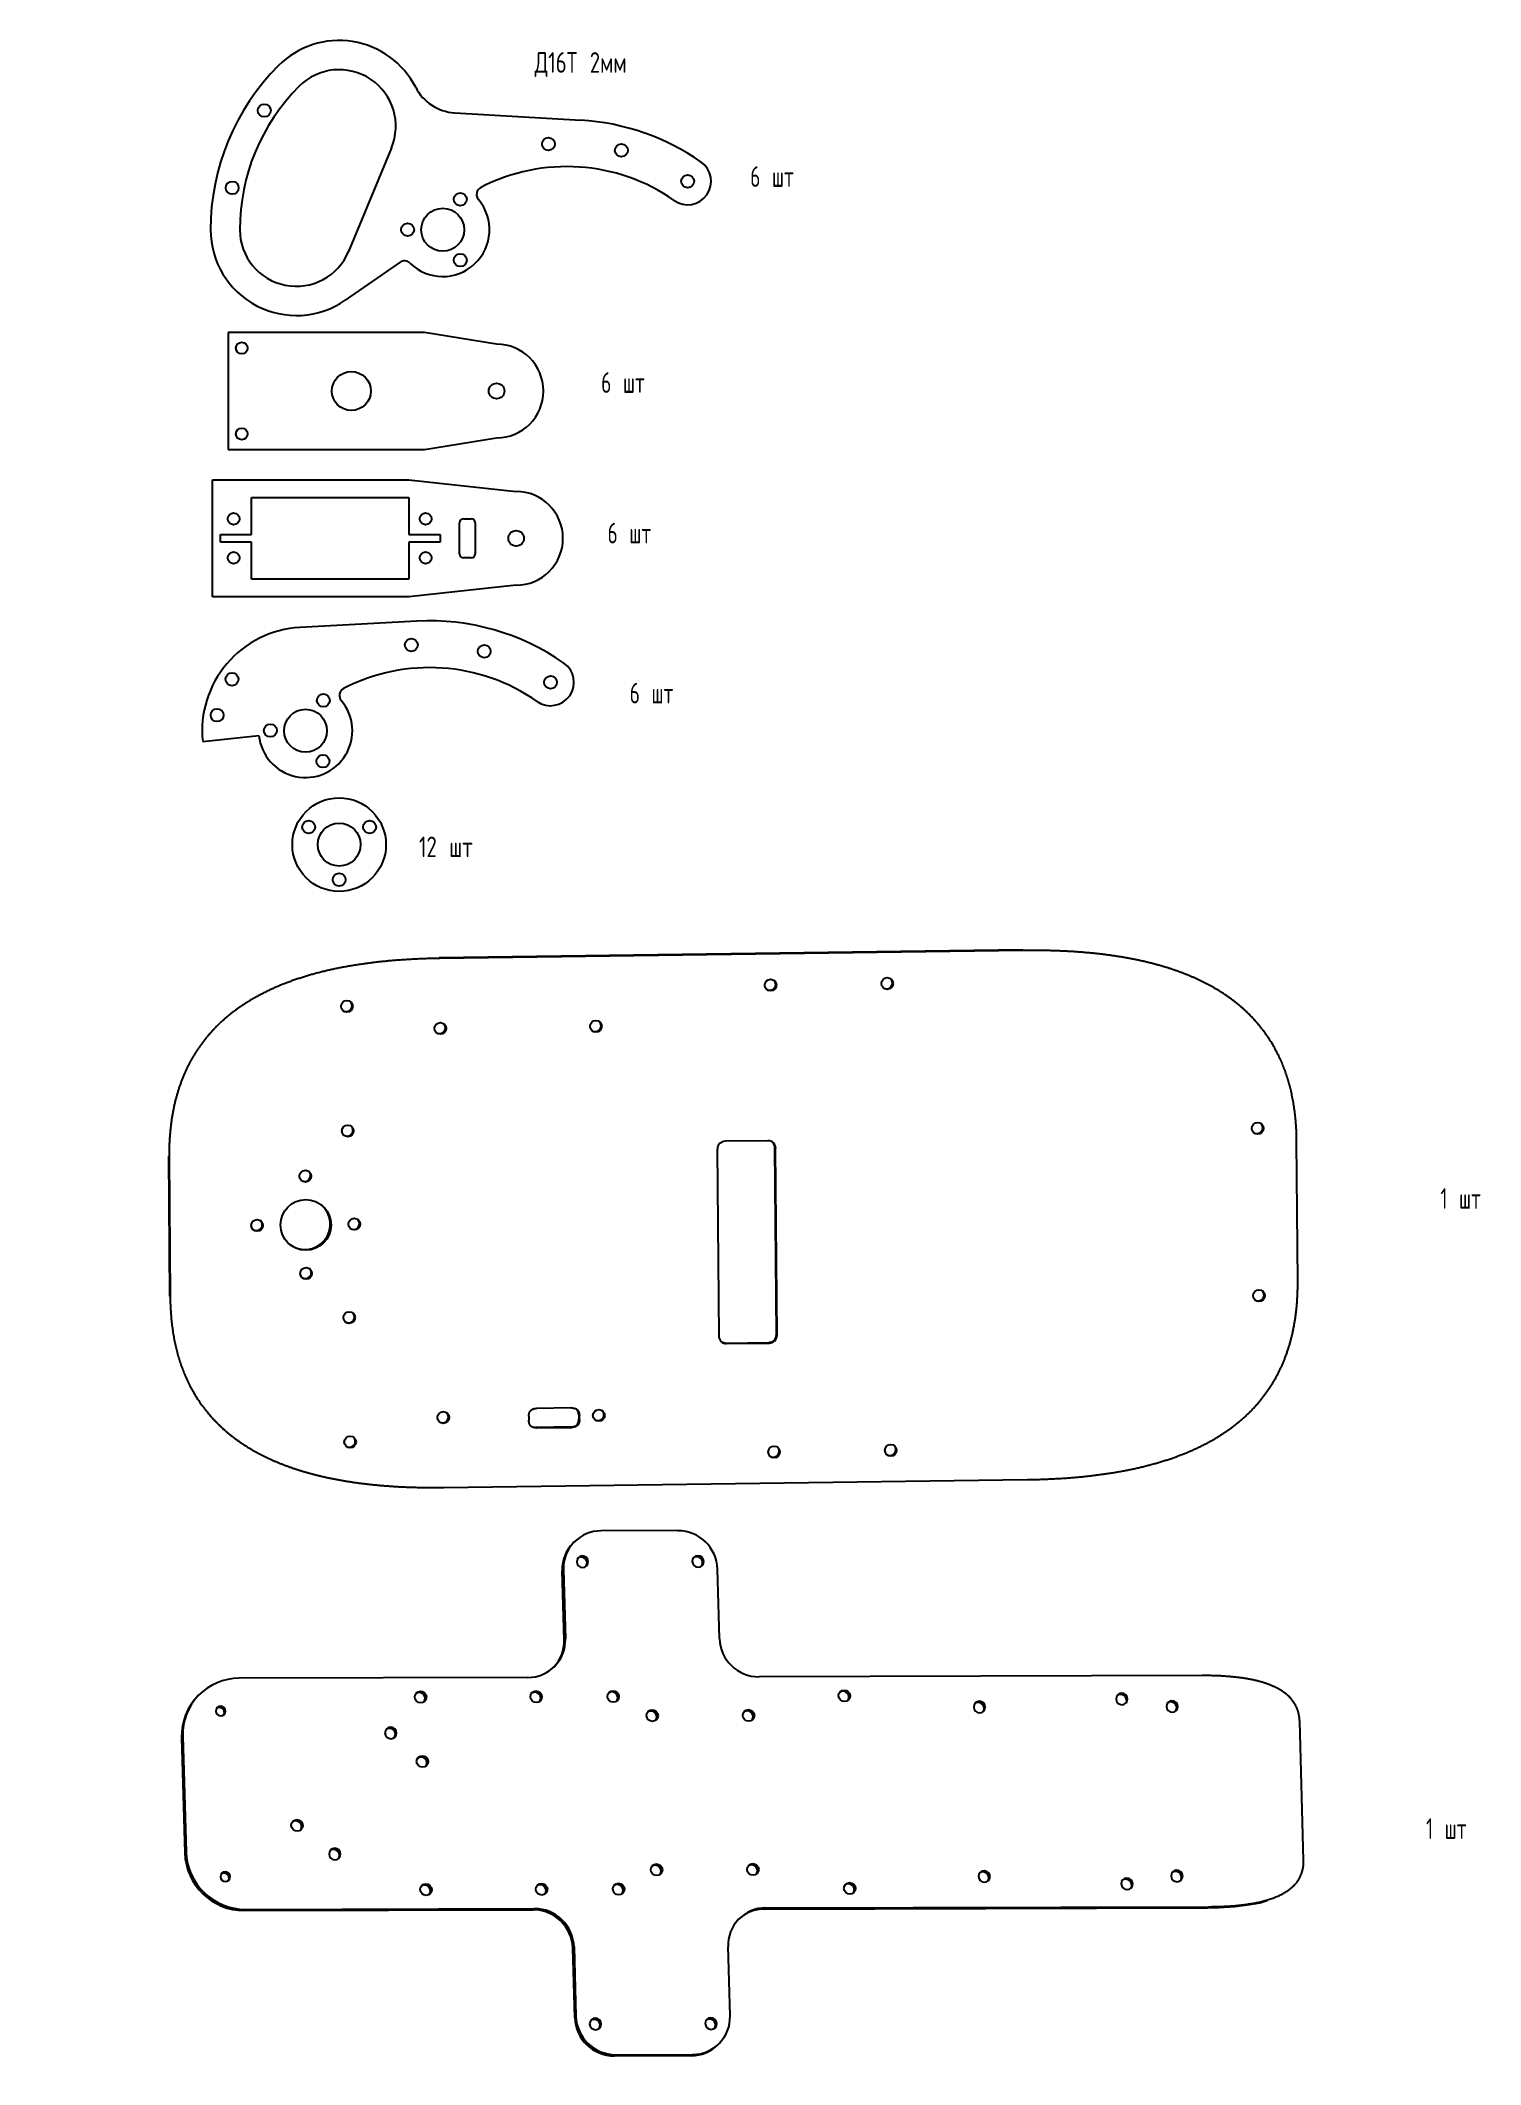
# Model space of a CAD drawing. Header units: millimetres. Extents: x -32 to 337, y -308 to 211.
import ezdxf

# ---------------------------------------------------------------- set-up
doc = ezdxf.new("R2010")
doc.units = ezdxf.units.MM
doc.styles.add('SLDTEXTSTYLE0', font='TXT', dxfattribs={"width": 0.65, "bigfont": 'bigfont'})
doc.styles.add('SLDTEXTSTYLE1', font='TXT', dxfattribs={"width": 0.7, "bigfont": 'bigfont'})

msp = doc.modelspace()

# ---------------------------------------------------------------- texts
at = {"color": 7, "linetype": 'Continuous', "lineweight": 0, "char_height": 5.2917, "attachment_point": 1}
for s, insert, style in [('\\M+1844416\\M+18453 2\\M+1847D\\M+1847D', (94.53, 207.66), 'SLDTEXTSTYLE1'), ('6 \\M+1848A\\M+18484', (149.78, 178.41), 'SLDTEXTSTYLE0'), ('6 \\M+1848A\\M+18484', (111.59, 125.59), 'SLDTEXTSTYLE0'), ('6 \\M+1848A\\M+18484', (113.22, 87), 'SLDTEXTSTYLE0'), ('6 \\M+1848A\\M+18484', (118.91, 45.96), 'SLDTEXTSTYLE0'), ('12 \\M+1848A\\M+18484', (64.89, 6.55), 'SLDTEXTSTYLE1'), ('1 \\M+1848A\\M+18484', (326.67, -83.61), 'SLDTEXTSTYLE0'), ('1 \\M+1848A\\M+18484', (322.98, -245.17), 'SLDTEXTSTYLE0')]:
    msp.add_mtext(s, dxfattribs=dict(at, insert=insert, style=style))

# ---------------------------------------------------------------- blocks, each defined once
blk = doc.blocks.new('этаж верхний')
at = {"color": 179, "linetype": 'Continuous', "lineweight": 25}
for p, q in [((123.65, 282.34), (123.45, 282.26)), ((193.21, 261.28), (161.67, 278.45)), ((84.67, 240.76), (13.97, 109.06)), ((84.87, 240.84), (14.17, 109.14)), ((84.87, 240.84), (84.67, 240.76)), ((133.33, 44.28), (204.02, 175.97)), ((95.82, 160), (90.63, 150.34)), ((98.51, 160.8), (98.31, 160.72)), ((140.36, 137.83), (98.31, 160.72)), ((140.57, 137.91), (98.51, 160.8)), ((91.44, 147.63), (133.5, 124.74)), ((135.99, 125.46), (141.17, 135.12)), ((136.19, 125.54), (141.38, 135.2)), ((140.36, 137.83), (140.57, 137.91)), ((141.38, 135.2), (141.17, 135.12)), ((135.99, 125.46), (136.19, 125.54)), ((13.97, 109.06), (14.17, 109.14)), ((134.05, 83.59), (133.85, 83.51)), ((133.85, 83.51), (134.73, 83.03)), ((134.93, 83.11), (134.05, 83.59)), ((134.73, 83.03), (134.93, 83.11)), ((131.36, 82.79), (127.11, 74.89)), ((135.53, 80.32), (131.29, 72.42)), ((131.5, 72.5), (135.74, 80.4)), ((135.74, 80.4), (135.53, 80.32)), ((127.92, 72.18), (128.8, 71.7)), ((131.29, 72.42), (131.5, 72.5)), ((24.99, 23.84), (24.78, 23.76)), ((24.78, 23.76), (56.32, 6.58)), ((24.99, 23.84), (56.53, 6.66)), ((56.32, 6.58), (56.53, 6.66)), ((94.34, 2.7), (94.55, 2.78))]:
    blk.add_line(p, q, dxfattribs=at)
for centre, radius in [((153.9, 271.34), 1.5), ((191.57, 250.83), 1.5), ((75.39, 206.3), 1.5), ((61.25, 179.96), 1.5), ((180.53, 149.06), 1.5), ((48.8, 135.68), 1.5), ((166.39, 122.72), 1.5), ((29.95, 100.56), 1.5), ((136.42, 87.98), 1.5), ((13.38, 82.35), 1.5), ((41.42, 67.08), 1.5), ((63.15, 56.95), 1.5), ((46.31, 51.94), 1.5), ((57.29, 45.97), 6.48), ((117.56, 52.86), 1.5), ((83.46, 44.19), 1.5), ((51.37, 35), 1.5), ((68.21, 40.02), 1.5), ((111.49, 28.93), 1.5)]:
    blk.add_circle(centre, radius, dxfattribs=at)
for centre, radius, start, end in [((153.68, 271.26), 1.5, 296.0578, 107.1993), ((191.36, 250.75), 1.5, 296.0578, 107.1993), ((75.18, 206.22), 1.5, 296.053, 107.2041), ((61.04, 179.88), 1.5, 296.053, 107.2041), ((97.56, 159.07), 1.98, 61.347, 151.8), ((97.36, 158.98), 1.98, 61.3755, 108.4407), ((92.4, 149.4), 2.01, 151.8589, 241.4074), ((180.31, 148.98), 1.5, 296.053, 107.2041), ((48.59, 135.6), 1.5, 296.053, 107.2041), ((139.4, 136.07), 2.01, 331.8589, 61.4074), ((139.61, 136.15), 2.01, 331.8589, 61.4074), ((134.45, 126.48), 1.98, 241.347, 331.8), ((134.24, 126.4), 1.98, 294.8043, 331.8035), ((166.17, 122.64), 1.5, 296.053, 107.2041), ((29.73, 100.48), 1.5, 296.053, 107.2041), ((136.2, 87.9), 1.5, 296.053, 107.2041), ((13.17, 82.27), 1.5, 296.0578, 107.1993), ((41.2, 67), 1.5, 296.0578, 107.1993), ((62.94, 56.87), 1.5, 296.053, 107.2041), ((46.09, 51.86), 1.5, 296.053, 107.2041), ((57.02, 45.89), 6.5, 291.8798, 111.3773), ((117.35, 52.78), 1.5, 296.053, 107.2041), ((83.25, 44.11), 1.5, 296.0578, 107.1993), ((51.15, 34.92), 1.5, 296.053, 107.2041), ((67.99, 39.94), 1.5, 296.053, 107.2041), ((111.29, 28.84), 1.5, 296.0578, 107.1993)]:
    blk.add_arc(centre, radius, start, end, dxfattribs=at)
for points, knots in [([(161.67, 278.45), (161.43, 278.59), (160.94, 278.85), (160.2, 279.23), (159.47, 279.6), (158.74, 279.96), (158.01, 280.31), (157.28, 280.64), (156.56, 280.97), (155.83, 281.28), (155.11, 281.58), (154.39, 281.86), (153.67, 282.14), (152.95, 282.4), (152.23, 282.65), (151.52, 282.89), (150.8, 283.11), (150.09, 283.33), (149.38, 283.53), (148.67, 283.72), (147.96, 283.9), (147.25, 284.06), (146.55, 284.22), (145.85, 284.36), (145.14, 284.49), (144.44, 284.61), (143.74, 284.71), (143.05, 284.81), (142.35, 284.89), (141.66, 284.96), (140.96, 285.01), (140.27, 285.06), (139.58, 285.09), (138.89, 285.11), (138.21, 285.12), (137.52, 285.12), (136.84, 285.11), (136.16, 285.08), (135.48, 285.04), (134.8, 284.99), (134.12, 284.93), (133.44, 284.85), (132.77, 284.76), (132.1, 284.66), (131.42, 284.55), (130.75, 284.43), (130.09, 284.29), (129.42, 284.15), (128.75, 283.99), (128.09, 283.82), (127.43, 283.63), (126.77, 283.44), (126.11, 283.23), (125.45, 283.01), (124.79, 282.78), (124.14, 282.53), (123.49, 282.28), (122.84, 282.01), (122.19, 281.73), (121.54, 281.44), (120.89, 281.13), (120.24, 280.82), (119.6, 280.49), (118.96, 280.15), (118.32, 279.8), (117.68, 279.43), (117.04, 279.06), (116.4, 278.67), (115.77, 278.27), (115.14, 277.86), (114.5, 277.43), (113.87, 276.99), (113.25, 276.55), (112.62, 276.08), (111.99, 275.61), (111.37, 275.13), (110.75, 274.63), (110.13, 274.12), (109.51, 273.6), (108.89, 273.07), (108.27, 272.52), (107.66, 271.97), (107.04, 271.4), (106.43, 270.82), (105.82, 270.22), (105.21, 269.62), (104.61, 269), (104, 268.37), (103.4, 267.73), (102.79, 267.08), (102.19, 266.41), (101.59, 265.73), (100.99, 265.04), (100.4, 264.34), (99.8, 263.63), (99.21, 262.9), (98.62, 262.16), (98.03, 261.41), (97.44, 260.65), (96.85, 259.88), (96.27, 259.09), (95.68, 258.29), (95.1, 257.48), (94.52, 256.66), (93.94, 255.83), (93.36, 254.98), (92.78, 254.12), (92.21, 253.25), (91.63, 252.37), (91.06, 251.48), (90.49, 250.57), (89.92, 249.65), (89.35, 248.72), (88.79, 247.78), (88.22, 246.82), (87.66, 245.86), (87.1, 244.88), (86.54, 243.89), (85.98, 242.88), (85.42, 241.87), (85.06, 241.19), (84.87, 240.84)], [0, 0, 0, 0, 0.008545, 0.01702, 0.025425, 0.033761, 0.042031, 0.050234, 0.058373, 0.066449, 0.074464, 0.082418, 0.090314, 0.098152, 0.105935, 0.113664, 0.121341, 0.128967, 0.136544, 0.144073, 0.151558, 0.158998, 0.166396, 0.173755, 0.181075, 0.188359, 0.195608, 0.202826, 0.210013, 0.217171, 0.224303, 0.231412, 0.238497, 0.245563, 0.252611, 0.259644, 0.266662, 0.27367, 0.280668, 0.287659, 0.294645, 0.301628, 0.308611, 0.315596, 0.322585, 0.32958, 0.336583, 0.343597, 0.350623, 0.357665, 0.364723, 0.371801, 0.3789, 0.386022, 0.39317, 0.400345, 0.407549, 0.414786, 0.422056, 0.429361, 0.436703, 0.444085, 0.451509, 0.458975, 0.466486, 0.474043, 0.481649, 0.489305, 0.497012, 0.504773, 0.512589, 0.520461, 0.528392, 0.536382, 0.544433, 0.552546, 0.560723, 0.568966, 0.577275, 0.585652, 0.594098, 0.602615, 0.611203, 0.619864, 0.628599, 0.637409, 0.646295, 0.655259, 0.6643, 0.673422, 0.682623, 0.691906, 0.701271, 0.710719, 0.720251, 0.729868, 0.73957, 0.74936, 0.759236, 0.769201, 0.779254, 0.789398, 0.799631, 0.809956, 0.820372, 0.830881, 0.841482, 0.852178, 0.862967, 0.873852, 0.884832, 0.895908, 0.907081, 0.91835, 0.929718, 0.941183, 0.952747, 0.964411, 0.976174, 0.988037, 1, 1, 1, 1]), ([(204.02, 175.97), (204.25, 176.4), (204.7, 177.25), (205.37, 178.51), (206.01, 179.77), (206.64, 181.03), (207.25, 182.27), (207.85, 183.51), (208.43, 184.73), (208.99, 185.95), (209.54, 187.16), (210.07, 188.37), (210.58, 189.56), (211.07, 190.75), (211.55, 191.93), (212.01, 193.1), (212.46, 194.26), (212.89, 195.41), (213.3, 196.56), (213.7, 197.69), (214.08, 198.82), (214.44, 199.95), (214.79, 201.06), (215.11, 202.16), (215.43, 203.26), (215.72, 204.35), (216, 205.43), (216.26, 206.5), (216.51, 207.57), (216.74, 208.62), (216.95, 209.67), (217.15, 210.71), (217.33, 211.74), (217.49, 212.77), (217.63, 213.78), (217.76, 214.79), (217.88, 215.79), (217.97, 216.78), (218.05, 217.76), (218.11, 218.73), (218.16, 219.7), (218.19, 220.66), (218.2, 221.61), (218.2, 222.55), (218.18, 223.48), (218.14, 224.41), (218.08, 225.33), (218.01, 226.24), (217.93, 227.14), (217.82, 228.03), (217.7, 228.91), (217.56, 229.79), (217.41, 230.66), (217.24, 231.52), (217.05, 232.37), (216.85, 233.22), (216.62, 234.05), (216.39, 234.88), (216.13, 235.7), (215.86, 236.51), (215.57, 237.31), (215.27, 238.11), (214.95, 238.9), (214.61, 239.67), (214.26, 240.44), (213.89, 241.21), (213.5, 241.96), (213.09, 242.71), (212.67, 243.44), (212.23, 244.17), (211.78, 244.9), (211.31, 245.61), (210.82, 246.31), (210.32, 247.01), (209.8, 247.7), (209.26, 248.38), (208.7, 249.05), (208.13, 249.72), (207.54, 250.37), (206.94, 251.02), (206.32, 251.66), (205.68, 252.29), (205.03, 252.92), (204.36, 253.53), (203.67, 254.14), (202.96, 254.74), (202.24, 255.33), (201.5, 255.91), (200.75, 256.49), (199.98, 257.05), (199.19, 257.61), (198.39, 258.16), (197.57, 258.7), (196.73, 259.23), (195.87, 259.76), (195, 260.28), (194.11, 260.79), (193.51, 261.12), (193.21, 261.28)], [0, 0, 0, 0, 0.014815, 0.029475, 0.043983, 0.058337, 0.07254, 0.086592, 0.100495, 0.114249, 0.127855, 0.141315, 0.15463, 0.1678, 0.180827, 0.193712, 0.206457, 0.219062, 0.231529, 0.24386, 0.256056, 0.268119, 0.280049, 0.291849, 0.30352, 0.315065, 0.326484, 0.337779, 0.348954, 0.360008, 0.370945, 0.381767, 0.392475, 0.403072, 0.41356, 0.423942, 0.43422, 0.444396, 0.454473, 0.464454, 0.474342, 0.484139, 0.493848, 0.503472, 0.513014, 0.522478, 0.531866, 0.541182, 0.550429, 0.559611, 0.568732, 0.577793, 0.586801, 0.595757, 0.604667, 0.613533, 0.62236, 0.631151, 0.639911, 0.648644, 0.657354, 0.666045, 0.67472, 0.683385, 0.692044, 0.7007, 0.709358, 0.718021, 0.726695, 0.735384, 0.744091, 0.75282, 0.761576, 0.770364, 0.779185, 0.788046, 0.796949, 0.805899, 0.8149, 0.823954, 0.833066, 0.842239, 0.851478, 0.860784, 0.870162, 0.879616, 0.889147, 0.89876, 0.908458, 0.918242, 0.928117, 0.938086, 0.94815, 0.958313, 0.968576, 0.978944, 0.989418, 1, 1, 1, 1]), ([(14.17, 109.14), (13.95, 108.72), (13.49, 107.87), (12.83, 106.61), (12.19, 105.35), (11.56, 104.09), (10.94, 102.85), (10.35, 101.61), (9.77, 100.39), (9.21, 99.17), (8.66, 97.96), (8.13, 96.75), (7.62, 95.56), (7.12, 94.37), (6.65, 93.19), (6.18, 92.02), (5.74, 90.86), (5.31, 89.71), (4.9, 88.56), (4.5, 87.42), (4.12, 86.3), (3.76, 85.17), (3.41, 84.06), (3.08, 82.96), (2.77, 81.86), (2.47, 80.77), (2.2, 79.69), (1.93, 78.62), (1.69, 77.55), (1.46, 76.5), (1.25, 75.45), (1.05, 74.41), (0.87, 73.38), (0.71, 72.35), (0.56, 71.34), (0.43, 70.33), (0.32, 69.33), (0.23, 68.34), (0.15, 67.36), (0.08, 66.39), (0.04, 65.42), (0.01, 64.46), (0, 63.51), (0, 62.57), (0.02, 61.64), (0.06, 60.71), (0.11, 59.79), (0.18, 58.88), (0.27, 57.98), (0.38, 57.09), (0.5, 56.2), (0.63, 55.33), (0.79, 54.46), (0.96, 53.6), (1.15, 52.75), (1.35, 51.9), (1.57, 51.07), (1.81, 50.24), (2.06, 49.42), (2.34, 48.61), (2.62, 47.81), (2.93, 47.01), (3.25, 46.22), (3.59, 45.45), (3.94, 44.68), (4.31, 43.91), (4.7, 43.16), (5.1, 42.41), (5.53, 41.68), (5.96, 40.95), (6.42, 40.22), (6.89, 39.51), (7.38, 38.81), (7.88, 38.11), (8.4, 37.42), (8.94, 36.74), (9.49, 36.07), (10.07, 35.4), (10.65, 34.75), (11.26, 34.1), (11.88, 33.46), (12.52, 32.83), (13.17, 32.2), (13.84, 31.59), (14.53, 30.98), (15.23, 30.38), (15.96, 29.79), (16.69, 29.21), (17.45, 28.63), (18.22, 28.07), (19.01, 27.51), (19.81, 26.96), (20.63, 26.42), (21.47, 25.88), (22.32, 25.36), (23.2, 24.84), (24.08, 24.33), (24.68, 24), (24.99, 23.84)], [0, 0, 0, 0, 0.014815, 0.029475, 0.043983, 0.058337, 0.07254, 0.086592, 0.100495, 0.114249, 0.127855, 0.141315, 0.15463, 0.1678, 0.180827, 0.193712, 0.206457, 0.219062, 0.231529, 0.24386, 0.256056, 0.268119, 0.280049, 0.291849, 0.30352, 0.315065, 0.326484, 0.337779, 0.348954, 0.360008, 0.370945, 0.381767, 0.392475, 0.403072, 0.41356, 0.423942, 0.43422, 0.444396, 0.454473, 0.464454, 0.474342, 0.484139, 0.493848, 0.503472, 0.513014, 0.522478, 0.531866, 0.541182, 0.550429, 0.559611, 0.568732, 0.577793, 0.586801, 0.595757, 0.604667, 0.613533, 0.62236, 0.631151, 0.639911, 0.648644, 0.657354, 0.666045, 0.67472, 0.683385, 0.692044, 0.7007, 0.709358, 0.718021, 0.726695, 0.735384, 0.744091, 0.75282, 0.761576, 0.770364, 0.779185, 0.788046, 0.796949, 0.805899, 0.8149, 0.823954, 0.833066, 0.842239, 0.851478, 0.860784, 0.870162, 0.879616, 0.889147, 0.89876, 0.908458, 0.918242, 0.928117, 0.938086, 0.94815, 0.958313, 0.968576, 0.978944, 0.989418, 1, 1, 1, 1]), ([(131.36, 82.79), (131.39, 82.85), (131.45, 82.96), (131.56, 83.13), (131.67, 83.27), (131.79, 83.41), (131.91, 83.53), (132.03, 83.63), (132.16, 83.72), (132.29, 83.79), (132.43, 83.85), (132.57, 83.89), (132.72, 83.92), (132.87, 83.93), (133.03, 83.93), (133.19, 83.91), (133.35, 83.87), (133.52, 83.83), (133.7, 83.76), (133.87, 83.68), (133.99, 83.62), (134.05, 83.59)], [0, 0, 0, 0, 0.063183, 0.123147, 0.180122, 0.234372, 0.286204, 0.335972, 0.384072, 0.430945, 0.477066, 0.522934, 0.569055, 0.615928, 0.664028, 0.713796, 0.765628, 0.819878, 0.876853, 0.936817, 1, 1, 1, 1]), ([(133.85, 83.51), (133.58, 83.64), (133.2, 83.82), (132.66, 83.86), (132.36, 83.82), (132.22, 83.75), (132.18, 83.73)], [0, 0, 0, 0, 0.504406, 0.719888, 0.923221, 1, 1, 1, 1]), ([(135.53, 80.32), (135.57, 80.38), (135.63, 80.5), (135.7, 80.68), (135.77, 80.85), (135.81, 81.02), (135.85, 81.19), (135.86, 81.35), (135.87, 81.51), (135.85, 81.66), (135.83, 81.81), (135.78, 81.95), (135.72, 82.09), (135.65, 82.22), (135.56, 82.35), (135.46, 82.48), (135.34, 82.6), (135.21, 82.72), (135.06, 82.83), (134.9, 82.93), (134.78, 83), (134.73, 83.03)], [0, 0, 0, 0, 0.063183, 0.123147, 0.180122, 0.234372, 0.286204, 0.335972, 0.384072, 0.430945, 0.477066, 0.522934, 0.569055, 0.615928, 0.664028, 0.713796, 0.765628, 0.819878, 0.876853, 0.936817, 1, 1, 1, 1]), ([(134.93, 83.11), (134.99, 83.08), (135.1, 83.02), (135.27, 82.91), (135.41, 82.8), (135.55, 82.68), (135.66, 82.56), (135.77, 82.43), (135.85, 82.3), (135.93, 82.17), (135.99, 82.03), (136.03, 81.89), (136.06, 81.74), (136.07, 81.59), (136.07, 81.43), (136.05, 81.27), (136.02, 81.1), (135.97, 80.94), (135.91, 80.76), (135.83, 80.58), (135.77, 80.46), (135.74, 80.4)], [0, 0, 0, 0, 0.063183, 0.123147, 0.180122, 0.234372, 0.286204, 0.335972, 0.384072, 0.430945, 0.477066, 0.522934, 0.569055, 0.615928, 0.664028, 0.713796, 0.765628, 0.819878, 0.876853, 0.936817, 1, 1, 1, 1]), ([(127.92, 72.18), (127.86, 72.21), (127.75, 72.28), (127.59, 72.38), (127.44, 72.49), (127.31, 72.61), (127.19, 72.73), (127.09, 72.86), (127, 72.99), (126.92, 73.12), (126.87, 73.26), (126.82, 73.4), (126.8, 73.55), (126.78, 73.7), (126.79, 73.86), (126.8, 74.02), (126.84, 74.19), (126.88, 74.36), (126.95, 74.53), (127.02, 74.71), (127.08, 74.83), (127.11, 74.89)], [0, 0, 0, 0, 0.063183, 0.123147, 0.180122, 0.234372, 0.286204, 0.335972, 0.384072, 0.430945, 0.477066, 0.522934, 0.569055, 0.615928, 0.664028, 0.713796, 0.765628, 0.819878, 0.876853, 0.936817, 1, 1, 1, 1]), ([(131.5, 72.5), (131.46, 72.44), (131.4, 72.33), (131.29, 72.16), (131.18, 72.02), (131.07, 71.88), (130.95, 71.77), (130.82, 71.66), (130.69, 71.57), (130.56, 71.5), (130.42, 71.44), (130.28, 71.4), (130.13, 71.37), (129.98, 71.36), (129.82, 71.37), (129.66, 71.38), (129.5, 71.42), (129.33, 71.47), (129.16, 71.53), (128.98, 71.61), (128.86, 71.67), (128.8, 71.7)], [0, 0, 0, 0, 0.063183, 0.123147, 0.180122, 0.234372, 0.286204, 0.335972, 0.384072, 0.430945, 0.477066, 0.522934, 0.569055, 0.615928, 0.664028, 0.713796, 0.765628, 0.819878, 0.876853, 0.936817, 1, 1, 1, 1]), ([(130.27, 71.4), (130.34, 71.42), (130.52, 71.5), (130.91, 71.81), (131.14, 72.17), (131.29, 72.42)], [0, 0, 0, 0, 0.1495121, 0.4040865, 1, 1, 1, 1]), ([(56.53, 6.66), (56.77, 6.53), (57.26, 6.27), (57.99, 5.89), (58.73, 5.52), (59.46, 5.16), (60.19, 4.81), (60.91, 4.48), (61.64, 4.15), (62.36, 3.84), (63.09, 3.54), (63.81, 3.26), (64.53, 2.98), (65.25, 2.72), (65.97, 2.47), (66.68, 2.23), (67.4, 2.01), (68.11, 1.79), (68.82, 1.59), (69.53, 1.4), (70.24, 1.22), (70.94, 1.06), (71.65, 0.9), (72.35, 0.76), (73.05, 0.63), (73.75, 0.51), (74.45, 0.41), (75.15, 0.31), (75.85, 0.23), (76.54, 0.16), (77.23, 0.11), (77.92, 0.06), (78.61, 0.03), (79.3, 0.01), (79.99, 0), (80.67, 0), (81.36, 0.01), (82.04, 0.04), (82.72, 0.08), (83.4, 0.13), (84.08, 0.19), (84.75, 0.27), (85.43, 0.36), (86.1, 0.45), (86.77, 0.57), (87.44, 0.69), (88.11, 0.82), (88.78, 0.97), (89.44, 1.13), (90.11, 1.3), (90.77, 1.49), (91.43, 1.68), (92.09, 1.89), (92.75, 2.11), (93.4, 2.34), (94.06, 2.59), (94.71, 2.84), (95.36, 3.11), (96.01, 3.39), (96.66, 3.68), (97.31, 3.99), (97.95, 4.3), (98.6, 4.63), (99.24, 4.97), (99.88, 5.32), (100.52, 5.69), (101.16, 6.06), (101.79, 6.45), (102.43, 6.85), (103.06, 7.26), (103.69, 7.69), (104.32, 8.13), (104.95, 8.57), (105.58, 9.03), (106.2, 9.51), (106.83, 9.99), (107.45, 10.49), (108.07, 11), (108.69, 11.52), (109.31, 12.05), (109.93, 12.6), (110.54, 13.15), (111.15, 13.72), (111.77, 14.3), (112.38, 14.9), (112.98, 15.5), (113.59, 16.12), (114.2, 16.75), (114.8, 17.39), (115.4, 18.04), (116.01, 18.71), (116.61, 19.39), (117.2, 20.08), (117.8, 20.78), (118.39, 21.49), (118.99, 22.22), (119.58, 22.96), (120.17, 23.71), (120.76, 24.47), (121.35, 25.24), (121.93, 26.03), (122.52, 26.83), (123.1, 27.64), (123.68, 28.46), (124.26, 29.29), (124.84, 30.14), (125.42, 31), (125.99, 31.87), (126.56, 32.75), (127.14, 33.64), (127.71, 34.55), (128.28, 35.47), (128.84, 36.4), (129.41, 37.34), (129.97, 38.3), (130.54, 39.26), (131.1, 40.24), (131.66, 41.23), (132.22, 42.24), (132.77, 43.25), (133.14, 43.93), (133.33, 44.28)], [0, 0, 0, 0, 0.0085455, 0.01702, 0.0254249, 0.0337613, 0.0420307, 0.0502343, 0.0583734, 0.0664495, 0.074464, 0.0824183, 0.090314, 0.0981525, 0.1059355, 0.1136644, 0.121341, 0.1289669, 0.1365438, 0.1440734, 0.1515575, 0.1589979, 0.1663963, 0.1737547, 0.1810749, 0.1883588, 0.1956084, 0.2028257, 0.2100126, 0.2171712, 0.2243035, 0.2314115, 0.2384975, 0.2455634, 0.2526114, 0.2596437, 0.2666624, 0.2736697, 0.2806677, 0.2876587, 0.2946449, 0.3016283, 0.3086114, 0.3155962, 0.3225849, 0.3295799, 0.3365831, 0.3435969, 0.3506235, 0.3576648, 0.3647233, 0.3718008, 0.3788997, 0.3860219, 0.3931696, 0.4003447, 0.4075495, 0.4147857, 0.4220555, 0.4293608, 0.4367034, 0.4440854, 0.4515086, 0.4589747, 0.4664856, 0.4740431, 0.481649, 0.4893048, 0.4970124, 0.5047732, 0.512589, 0.5204614, 0.5283917, 0.5363816, 0.5444326, 0.552546, 0.5607233, 0.5689658, 0.5772749, 0.5856519, 0.594098, 0.6026146, 0.6112028, 0.6198638, 0.6285988, 0.6374088, 0.6462951, 0.6552586, 0.6643004, 0.6734216, 0.682623, 0.6919057, 0.7012706, 0.7107187, 0.7202508, 0.7298677, 0.7395704, 0.7493596, 0.7592361, 0.7692008, 0.7792544, 0.7893976, 0.7996311, 0.8099557, 0.820372, 0.8308807, 0.8414824, 0.8521778, 0.8629675, 0.873852, 0.884832, 0.895908, 0.9070806, 0.9183503, 0.9297177, 0.9411832, 0.9527474, 0.9644106, 0.9761735, 0.9880365, 1, 1, 1, 1])]:
    blk.add_open_spline(points, degree=3, knots=knots, dxfattribs=at)
blk = doc.blocks.new('этаж средний')
at = {"color": 179, "linetype": 'Continuous', "lineweight": 25}
for p, q in [((83.88, 286.94), (54.24, 286.63)), ((54.24, 286.63), (54.55, 286.31)), ((84.19, 286.62), (54.55, 286.31)), ((84.19, 286.62), (83.88, 286.94)), ((94.73, 282.27), (94.42, 282.59)), ((46.85, 276.83), (46.75, 276.36)), ((46.75, 276.36), (46.84, 275.89)), ((46.84, 275.89), (47.1, 275.49)), ((47.12, 277.23), (46.85, 276.83)), ((47.19, 275.54), (46.95, 275.67)), ((47.1, 275.49), (47.5, 275.22)), ((47.53, 277.51), (47.12, 277.23)), ((47.66, 275.45), (47.19, 275.54)), ((47.5, 275.22), (47.97, 275.14)), ((48, 277.6), (47.53, 277.51)), ((47.97, 275.14), (48.44, 275.23)), ((48.47, 277.52), (48, 277.6)), ((48.44, 275.23), (48.84, 275.51)), ((48.87, 277.25), (48.47, 277.52)), ((48.84, 275.51), (49.12, 275.91)), ((49.13, 276.85), (48.87, 277.25)), ((49.12, 275.91), (49.22, 276.38)), ((49.22, 276.38), (49.13, 276.85)), ((89.33, 277.28), (89.23, 276.81)), ((89.23, 276.81), (89.31, 276.34)), ((89.31, 276.34), (89.58, 275.94)), ((89.6, 277.68), (89.33, 277.28)), ((89.66, 275.99), (89.43, 276.12)), ((89.58, 275.94), (89.97, 275.68)), ((90.01, 277.96), (89.6, 277.68)), ((90.13, 275.91), (89.66, 275.99)), ((89.97, 275.68), (90.44, 275.59)), ((90.48, 278.05), (90.01, 277.96)), ((90.44, 275.59), (90.92, 275.69)), ((90.95, 277.97), (90.48, 278.05)), ((90.92, 275.69), (91.32, 275.96)), ((91.35, 277.7), (90.95, 277.97)), ((91.32, 275.96), (91.6, 276.36)), ((91.61, 277.31), (91.35, 277.7)), ((91.6, 276.36), (91.7, 276.83)), ((91.7, 276.83), (91.61, 277.31)), ((39.21, 271.66), (38.12, 197.63)), ((39.52, 271.35), (38.43, 197.31)), ((39.52, 271.35), (39.21, 271.66)), ((97.7, 197.94), (98.79, 271.97)), ((59.32, 257.74), (59.44, 258.3)), ((59.42, 257.17), (59.32, 257.74)), ((59.74, 256.69), (59.42, 257.17)), ((59.44, 258.3), (59.77, 258.79)), ((60.21, 256.38), (59.74, 256.69)), ((59.77, 258.79), (60.25, 259.11)), ((60.78, 256.27), (60.21, 256.38)), ((60.25, 259.11), (60.82, 259.23)), ((61.35, 256.39), (60.78, 256.27)), ((60.82, 259.23), (61.39, 259.13)), ((61.83, 256.72), (61.35, 256.39)), ((61.39, 259.13), (61.86, 258.81)), ((62.16, 257.2), (61.83, 256.72)), ((61.86, 258.81), (62.18, 258.33)), ((62.28, 257.77), (62.16, 257.2)), ((62.18, 258.33), (62.28, 257.77)), ((52.27, 249.23), (51.94, 248.75)), ((52.75, 249.56), (52.27, 249.23)), ((53.32, 249.68), (52.75, 249.56)), ((53.89, 249.57), (53.32, 249.68)), ((54.36, 249.26), (53.89, 249.57)), ((54.68, 248.78), (54.36, 249.26)), ((51.94, 248.75), (51.82, 248.18)), ((51.82, 248.18), (51.92, 247.62)), ((51.92, 247.62), (52.24, 247.14)), ((52.08, 247.32), (52.4, 247.14)), ((52.24, 247.14), (52.71, 246.82)), ((52.4, 247.14), (52.97, 247.04)), ((52.71, 246.82), (53.28, 246.72)), ((53.28, 246.72), (53.85, 246.84)), ((53.85, 246.84), (54.33, 247.16)), ((54.33, 247.16), (54.66, 247.65)), ((54.66, 247.65), (54.78, 248.21)), ((54.78, 248.21), (54.68, 248.78)), ((82.73, 233.88), (82.61, 233.31)), ((83.06, 234.36), (82.73, 233.88)), ((83.55, 234.69), (83.06, 234.36)), ((84.12, 234.81), (83.55, 234.69)), ((84.68, 234.7), (84.12, 234.81)), ((85.16, 234.38), (84.68, 234.7)), ((85.47, 233.91), (85.16, 234.38)), ((85.58, 233.34), (85.47, 233.91)), ((82.61, 233.31), (82.72, 232.74)), ((82.72, 232.74), (83.03, 232.27)), ((82.88, 232.45), (83.2, 232.27)), ((83.03, 232.27), (83.51, 231.95)), ((83.2, 232.27), (83.76, 232.16)), ((83.51, 231.95), (84.07, 231.84)), ((84.07, 231.84), (84.64, 231.96)), ((84.64, 231.96), (85.13, 232.29)), ((85.13, 232.29), (85.46, 232.77)), ((85.46, 232.77), (85.58, 233.34)), ((42.29, 224.98), (42.41, 225.55)), ((42.4, 224.42), (42.29, 224.98)), ((42.71, 223.94), (42.4, 224.42)), ((42.41, 225.55), (42.74, 226.04)), ((43.19, 223.63), (42.71, 223.94)), ((42.74, 226.04), (43.23, 226.36)), ((43.75, 223.52), (43.19, 223.63)), ((43.23, 226.36), (43.8, 226.48)), ((44.32, 223.64), (43.75, 223.52)), ((43.8, 226.48), (44.36, 226.37)), ((44.81, 223.96), (44.32, 223.64)), ((44.36, 226.37), (44.84, 226.06)), ((45.13, 224.45), (44.81, 223.96)), ((44.84, 226.06), (45.15, 225.58)), ((45.26, 225.02), (45.13, 224.45)), ((45.15, 225.58), (45.26, 225.02)), ((75.14, 225.33), (75.26, 225.9)), ((75.24, 224.77), (75.14, 225.33)), ((75.56, 224.29), (75.24, 224.77)), ((75.26, 225.9), (75.59, 226.39)), ((76.03, 223.98), (75.56, 224.29)), ((75.59, 226.39), (76.07, 226.71)), ((76.6, 223.87), (76.03, 223.98)), ((76.07, 226.71), (76.64, 226.83)), ((77.17, 223.99), (76.6, 223.87)), ((76.64, 226.83), (77.21, 226.72)), ((77.65, 224.31), (77.17, 223.99)), ((77.21, 226.72), (77.68, 226.41)), ((77.98, 224.8), (77.65, 224.31)), ((77.68, 226.41), (78, 225.93)), ((78.1, 225.36), (77.98, 224.8)), ((78, 225.93), (78.1, 225.36)), ((91.68, 225.51), (91.81, 226.08)), ((91.79, 224.94), (91.68, 225.51)), ((92.1, 224.47), (91.79, 224.94)), ((91.81, 226.08), (92.13, 226.56)), ((92.58, 224.15), (92.1, 224.47)), ((92.13, 226.56), (92.62, 226.89)), ((93.14, 224.04), (92.58, 224.15)), ((92.62, 226.89), (93.19, 227.01)), ((93.71, 224.16), (93.14, 224.04)), ((93.19, 227.01), (93.75, 226.9)), ((94.2, 224.49), (93.71, 224.16)), ((93.75, 226.9), (94.23, 226.58)), ((94.53, 224.97), (94.2, 224.49)), ((94.23, 226.58), (94.54, 226.11)), ((94.65, 225.54), (94.53, 224.97)), ((94.54, 226.11), (94.65, 225.54)), ((38.12, 197.63), (38.43, 197.31)), ((91.7, 196.95), (92.18, 197.27)), ((92.18, 197.27), (92.75, 197.39)), ((92.75, 197.39), (93.32, 197.28)), ((93.32, 197.28), (93.79, 196.97)), ((41.86, 195.37), (41.98, 195.94)), ((41.96, 194.8), (41.86, 195.37)), ((42.28, 194.33), (41.96, 194.8)), ((41.98, 195.94), (42.31, 196.42)), ((42.75, 194.01), (42.28, 194.33)), ((42.31, 196.42), (42.79, 196.75)), ((43.32, 193.9), (42.75, 194.01)), ((42.79, 196.75), (43.36, 196.87)), ((43.89, 194.02), (43.32, 193.9)), ((43.36, 196.87), (43.93, 196.76)), ((44.37, 194.35), (43.89, 194.02)), ((43.93, 196.76), (44.4, 196.44)), ((44.7, 194.83), (44.37, 194.35)), ((44.4, 196.44), (44.72, 195.97)), ((44.82, 195.4), (44.7, 194.83)), ((44.72, 195.97), (44.82, 195.4)), ((91.25, 195.89), (91.37, 196.46)), ((91.35, 195.33), (91.25, 195.89)), ((91.67, 194.85), (91.35, 195.33)), ((91.37, 196.46), (91.7, 196.95)), ((92.14, 194.54), (91.67, 194.85)), ((92.71, 194.43), (92.14, 194.54)), ((93.28, 194.55), (92.71, 194.43)), ((93.76, 194.87), (93.28, 194.55)), ((94.09, 195.36), (93.76, 194.87)), ((93.79, 196.97), (94.11, 196.49)), ((94.21, 195.93), (94.09, 195.36)), ((94.11, 196.49), (94.21, 195.93)), ((10.31, 187.46), (28.1, 187.65)), ((10.31, 187.46), (10.62, 187.14)), ((28.41, 187.33), (10.62, 187.14)), ((28.41, 187.33), (28.1, 187.65)), ((107.12, 188.49), (124.91, 188.68)), ((107.12, 188.49), (107.43, 188.17)), ((125.21, 188.36), (107.43, 188.17)), ((125.21, 188.36), (124.91, 188.68)), ((7.22, 182.74), (7.09, 182.17)), ((7.09, 182.17), (7.2, 181.6)), ((7.54, 183.22), (7.22, 182.74)), ((8.03, 183.55), (7.54, 183.22)), ((8.6, 183.67), (8.03, 183.55)), ((9.16, 183.56), (8.6, 183.67)), ((9.64, 183.24), (9.16, 183.56)), ((9.95, 182.77), (9.64, 183.24)), ((9.94, 181.63), (10.06, 182.2)), ((10.06, 182.2), (9.95, 182.77)), ((125.76, 184), (125.64, 183.43)), ((125.64, 183.43), (125.74, 182.86)), ((125.74, 182.86), (126.05, 182.39)), ((126.09, 184.48), (125.76, 184)), ((125.9, 182.57), (126.22, 182.39)), ((126.05, 182.39), (126.53, 182.07)), ((126.57, 184.81), (126.09, 184.48)), ((126.22, 182.39), (126.79, 182.28)), ((126.53, 182.07), (127.1, 181.96)), ((127.14, 184.92), (126.57, 184.81)), ((127.1, 181.96), (127.66, 182.08)), ((127.71, 184.82), (127.14, 184.92)), ((127.66, 182.08), (128.15, 182.41)), ((128.18, 184.5), (127.71, 184.82)), ((128.15, 182.41), (128.48, 182.89)), ((128.5, 184.02), (128.18, 184.5)), ((128.48, 182.89), (128.6, 183.46)), ((128.6, 183.46), (128.5, 184.02)), ((132.24, 185.45), (131.93, 185.77)), ((0, 157.74), (0.29, 177.48)), ((0.6, 177.17), (0.29, 177.48)), ((0.6, 177.17), (0.31, 157.42)), ((7.2, 181.6), (7.51, 181.13)), ((7.36, 181.31), (7.68, 181.13)), ((7.51, 181.13), (7.99, 180.81)), ((7.68, 181.13), (8.24, 181.02)), ((7.99, 180.81), (8.55, 180.7)), ((8.55, 180.7), (9.12, 180.82)), ((9.12, 180.82), (9.61, 181.15)), ((9.61, 181.15), (9.94, 181.63)), ((41.69, 176.19), (42.02, 176.68)), ((42.02, 176.68), (42.5, 177)), ((42.5, 177), (43.07, 177.12)), ((43.07, 177.12), (43.64, 177.02)), ((43.64, 177.02), (44.11, 176.7)), ((44.11, 176.7), (44.43, 176.22)), ((90.96, 176.15), (91.08, 176.72)), ((91.08, 176.72), (91.41, 177.2)), ((91.41, 177.2), (91.89, 177.53)), ((91.89, 177.53), (92.46, 177.65)), ((92.46, 177.65), (93.03, 177.54)), ((93.03, 177.54), (93.5, 177.22)), ((93.5, 177.22), (93.82, 176.75)), ((93.82, 176.75), (93.92, 176.18)), ((134.66, 158.85), (134.95, 178.59)), ((41.57, 175.63), (41.69, 176.19)), ((41.67, 175.06), (41.57, 175.63)), ((41.99, 174.58), (41.67, 175.06)), ((42.46, 174.27), (41.99, 174.58)), ((43.03, 174.16), (42.46, 174.27)), ((43.6, 174.28), (43.03, 174.16)), ((44.08, 174.61), (43.6, 174.28)), ((44.41, 175.09), (44.08, 174.61)), ((44.53, 175.66), (44.41, 175.09)), ((44.43, 176.22), (44.53, 175.66)), ((91.06, 175.59), (90.96, 176.15)), ((91.38, 175.11), (91.06, 175.59)), ((91.85, 174.79), (91.38, 175.11)), ((92.42, 174.69), (91.85, 174.79)), ((92.99, 174.8), (92.42, 174.69)), ((93.47, 175.13), (92.99, 174.8)), ((93.8, 175.61), (93.47, 175.13)), ((93.92, 176.18), (93.8, 175.61)), ((46.36, 165.81), (46.48, 166.38)), ((46.48, 166.38), (46.81, 166.86)), ((46.81, 166.86), (47.3, 167.19)), ((47.3, 167.19), (47.87, 167.3)), ((47.87, 167.3), (48.43, 167.2)), ((48.43, 167.2), (48.91, 166.88)), ((48.91, 166.88), (49.22, 166.4)), ((49.22, 166.4), (49.33, 165.84)), ((85.88, 166.23), (86, 166.79)), ((85.98, 165.66), (85.88, 166.23)), ((86, 166.79), (86.33, 167.28)), ((86.33, 167.28), (86.81, 167.6)), ((86.81, 167.6), (87.38, 167.72)), ((87.38, 167.72), (87.94, 167.62)), ((87.94, 167.62), (88.42, 167.3)), ((88.42, 167.3), (88.73, 166.82)), ((88.84, 166.26), (88.72, 165.69)), ((88.73, 166.82), (88.84, 166.26)), ((46.47, 165.24), (46.36, 165.81)), ((46.78, 164.76), (46.47, 165.24)), ((47.26, 164.45), (46.78, 164.76)), ((47.82, 164.34), (47.26, 164.45)), ((48.39, 164.46), (47.82, 164.34)), ((48.88, 164.79), (48.39, 164.46)), ((49.2, 165.27), (48.88, 164.79)), ((49.33, 165.84), (49.2, 165.27)), ((86.29, 165.18), (85.98, 165.66)), ((86.77, 164.87), (86.29, 165.18)), ((87.34, 164.76), (86.77, 164.87)), ((87.9, 164.88), (87.34, 164.76)), ((88.39, 165.21), (87.9, 164.88)), ((88.72, 165.69), (88.39, 165.21)), ((0, 157.74), (0.31, 157.42)), ((2.71, 150.88), (3.02, 150.56)), ((6.78, 153.12), (6.66, 152.55)), ((6.66, 152.55), (6.76, 151.99)), ((6.76, 151.99), (7.08, 151.51)), ((7.11, 153.61), (6.78, 153.12)), ((6.92, 151.7), (7.24, 151.52)), ((7.08, 151.51), (7.55, 151.2)), ((7.59, 153.93), (7.11, 153.61)), ((7.24, 151.52), (7.81, 151.41)), ((7.55, 151.2), (8.12, 151.09)), ((8.16, 154.05), (7.59, 153.93)), ((8.12, 151.09), (8.69, 151.21)), ((8.73, 153.94), (8.16, 154.05)), ((8.69, 151.21), (9.17, 151.53)), ((9.2, 153.63), (8.73, 153.94)), ((9.17, 151.53), (9.5, 152.02)), ((9.52, 153.15), (9.2, 153.63)), ((9.5, 152.02), (9.62, 152.59)), ((9.62, 152.59), (9.52, 153.15)), ((125.32, 154.38), (125.2, 153.81)), ((125.2, 153.81), (125.31, 153.25)), ((125.31, 153.25), (125.62, 152.77)), ((125.65, 154.86), (125.32, 154.38)), ((125.46, 152.95), (125.79, 152.77)), ((125.62, 152.77), (126.1, 152.45)), ((126.14, 155.19), (125.65, 154.86)), ((125.79, 152.77), (126.35, 152.67)), ((126.1, 152.45), (126.66, 152.35)), ((126.7, 155.31), (126.14, 155.19)), ((126.66, 152.35), (127.23, 152.47)), ((127.27, 155.2), (126.7, 155.31)), ((127.23, 152.47), (127.72, 152.79)), ((127.75, 154.89), (127.27, 155.2)), ((127.72, 152.79), (128.04, 153.28)), ((128.06, 154.41), (127.75, 154.89)), ((128.04, 153.28), (128.16, 153.84)), ((128.16, 153.84), (128.06, 154.41)), ((10.04, 147.66), (27.83, 147.84)), ((106.85, 148.68), (124.64, 148.87)), ((46, 141.13), (46.12, 141.7)), ((46.1, 140.56), (46, 141.13)), ((46.42, 140.09), (46.1, 140.56)), ((46.12, 141.7), (46.45, 142.18)), ((46.45, 142.18), (46.93, 142.51)), ((46.93, 142.51), (47.5, 142.62)), ((47.5, 142.62), (48.07, 142.52)), ((48.07, 142.52), (48.54, 142.2)), ((48.84, 140.59), (48.51, 140.11)), ((48.54, 142.2), (48.86, 141.73)), ((48.96, 141.16), (48.84, 140.59)), ((48.86, 141.73), (48.96, 141.16)), ((85.51, 141.55), (85.63, 142.12)), ((85.62, 140.98), (85.51, 141.55)), ((85.93, 140.5), (85.62, 140.98)), ((85.63, 142.12), (85.96, 142.6)), ((86.41, 140.19), (85.93, 140.5)), ((85.96, 142.6), (86.45, 142.93)), ((86.97, 140.08), (86.41, 140.19)), ((86.45, 142.93), (87.02, 143.04)), ((87.54, 140.2), (86.97, 140.08)), ((87.02, 143.04), (87.58, 142.94)), ((88.03, 140.53), (87.54, 140.2)), ((87.58, 142.94), (88.06, 142.62)), ((88.36, 141.01), (88.03, 140.53)), ((88.06, 142.62), (88.37, 142.14)), ((88.48, 141.58), (88.36, 141.01)), ((88.37, 142.14), (88.48, 141.58)), ((37.25, 138.4), (35.58, 24.87)), ((37.56, 138.08), (35.89, 24.55)), ((37.56, 138.08), (37.25, 138.4)), ((46.89, 139.77), (46.42, 140.09)), ((47.46, 139.66), (46.89, 139.77)), ((48.03, 139.78), (47.46, 139.66)), ((48.51, 140.11), (48.03, 139.78)), ((95.16, 25.18), (96.83, 138.71)), ((40.7, 116.4), (40.82, 116.96)), ((40.8, 115.83), (40.7, 116.4)), ((41.12, 115.35), (40.8, 115.83)), ((40.82, 116.96), (41.15, 117.45)), ((41.59, 115.04), (41.12, 115.35)), ((41.15, 117.45), (41.63, 117.77)), ((42.16, 114.93), (41.59, 115.04)), ((41.63, 117.77), (42.2, 117.89)), ((42.73, 115.05), (42.16, 114.93)), ((42.2, 117.89), (42.77, 117.79)), ((43.21, 115.38), (42.73, 115.05)), ((42.77, 117.79), (43.24, 117.47)), ((43.54, 115.86), (43.21, 115.38)), ((43.24, 117.47), (43.56, 116.99)), ((43.66, 116.43), (43.54, 115.86)), ((43.56, 116.99), (43.66, 116.43)), ((90.09, 116.92), (90.21, 117.49)), ((90.2, 116.36), (90.09, 116.92)), ((90.51, 115.88), (90.2, 116.36)), ((90.21, 117.49), (90.54, 117.97)), ((90.99, 115.56), (90.51, 115.88)), ((90.54, 117.97), (91.03, 118.3)), ((91.55, 115.46), (90.99, 115.56)), ((91.03, 118.3), (91.59, 118.42)), ((92.12, 115.57), (91.55, 115.46)), ((91.59, 118.42), (92.16, 118.31)), ((92.6, 115.9), (92.12, 115.57)), ((92.16, 118.31), (92.64, 117.99)), ((92.93, 116.38), (92.6, 115.9)), ((92.64, 117.99), (92.95, 117.52)), ((93.05, 116.95), (92.93, 116.38)), ((92.95, 117.52), (93.05, 116.95)), ((44.09, 83.25), (43.6, 82.93)), ((44.66, 83.37), (44.09, 83.25)), ((45.22, 83.27), (44.66, 83.37)), ((45.7, 82.95), (45.22, 83.27)), ((87.07, 83.39), (86.74, 82.91)), ((87.55, 83.72), (87.07, 83.39)), ((88.12, 83.83), (87.55, 83.72)), ((88.69, 83.73), (88.12, 83.83)), ((89.16, 83.41), (88.69, 83.73)), ((89.48, 82.94), (89.16, 83.41)), ((43.28, 82.45), (43.15, 81.88)), ((43.15, 81.88), (43.26, 81.31)), ((43.26, 81.31), (43.57, 80.83)), ((43.6, 82.93), (43.28, 82.45)), ((43.42, 81.02), (43.74, 80.84)), ((43.57, 80.83), (44.05, 80.52)), ((43.74, 80.84), (44.31, 80.73)), ((44.05, 80.52), (44.61, 80.41)), ((44.61, 80.41), (45.18, 80.53)), ((45.18, 80.53), (45.67, 80.86)), ((45.67, 80.86), (46, 81.34)), ((46.01, 82.47), (45.7, 82.95)), ((46, 81.34), (46.12, 81.91)), ((46.12, 81.91), (46.01, 82.47)), ((86.74, 82.91), (86.62, 82.34)), ((86.62, 82.34), (86.72, 81.77)), ((86.72, 81.77), (87.04, 81.3)), ((86.88, 81.48), (87.21, 81.3)), ((87.04, 81.3), (87.51, 80.98)), ((87.21, 81.3), (87.77, 81.19)), ((87.51, 80.98), (88.08, 80.87)), ((88.08, 80.87), (88.65, 80.99)), ((88.65, 80.99), (89.13, 81.32)), ((89.13, 81.32), (89.46, 81.8)), ((89.46, 81.8), (89.58, 82.37)), ((89.58, 82.37), (89.48, 82.94)), ((41.58, 46.71), (41.09, 46.38)), ((42.15, 46.83), (41.58, 46.71)), ((42.71, 46.72), (42.15, 46.83)), ((43.19, 46.4), (42.71, 46.72)), ((88.51, 46.89), (88.18, 46.4)), ((88.99, 47.21), (88.51, 46.89)), ((89.56, 47.33), (88.99, 47.21)), ((90.13, 47.22), (89.56, 47.33)), ((90.6, 46.91), (90.13, 47.22)), ((90.92, 46.43), (90.6, 46.91)), ((40.76, 45.9), (40.64, 45.33)), ((40.64, 45.33), (40.75, 44.77)), ((40.75, 44.77), (41.06, 44.29)), ((41.09, 46.38), (40.76, 45.9)), ((41.23, 44.29), (40.91, 44.47)), ((41.06, 44.29), (41.54, 43.97)), ((41.79, 44.18), (41.23, 44.29)), ((41.54, 43.97), (42.1, 43.87)), ((42.1, 43.87), (42.67, 43.98)), ((42.67, 43.98), (43.16, 44.31)), ((43.16, 44.31), (43.49, 44.79)), ((43.5, 45.93), (43.19, 46.4)), ((43.49, 44.79), (43.61, 45.36)), ((43.61, 45.36), (43.5, 45.93)), ((88.18, 46.4), (88.06, 45.83)), ((88.06, 45.83), (88.16, 45.27)), ((88.16, 45.27), (88.48, 44.79)), ((88.64, 44.79), (88.32, 44.98)), ((88.48, 44.79), (88.95, 44.48)), ((89.21, 44.69), (88.64, 44.79)), ((88.95, 44.48), (89.52, 44.37)), ((89.52, 44.37), (90.09, 44.49)), ((90.09, 44.49), (90.57, 44.81)), ((90.57, 44.81), (90.9, 45.3)), ((90.9, 45.3), (91.02, 45.87)), ((91.02, 45.87), (90.92, 46.43)), ((42.55, 33.09), (42.43, 32.52)), ((42.43, 32.52), (42.53, 31.95)), ((42.53, 31.95), (42.85, 31.48)), ((42.88, 33.57), (42.55, 33.09)), ((42.69, 31.66), (43.02, 31.48)), ((42.85, 31.48), (43.32, 31.16)), ((43.36, 33.9), (42.88, 33.57)), ((43.02, 31.48), (43.58, 31.37)), ((43.32, 31.16), (43.89, 31.05)), ((43.93, 34.02), (43.36, 33.9)), ((43.89, 31.05), (44.46, 31.17)), ((44.5, 33.91), (43.93, 34.02)), ((44.46, 31.17), (44.94, 31.5)), ((44.98, 33.59), (44.5, 33.91)), ((44.94, 31.5), (45.27, 31.98)), ((45.29, 33.12), (44.98, 33.59)), ((45.27, 31.98), (45.39, 32.55)), ((45.39, 32.55), (45.29, 33.12)), ((86.02, 33.55), (85.9, 32.98)), ((85.9, 32.98), (86, 32.41)), ((86, 32.41), (86.31, 31.94)), ((86.34, 34.03), (86.02, 33.55)), ((86.16, 32.12), (86.48, 31.94)), ((86.31, 31.94), (86.79, 31.62)), ((86.83, 34.36), (86.34, 34.03)), ((86.48, 31.94), (87.05, 31.83)), ((86.79, 31.62), (87.36, 31.52)), ((87.4, 34.48), (86.83, 34.36)), ((87.36, 31.52), (87.92, 31.63)), ((87.96, 34.37), (87.4, 34.48)), ((87.92, 31.63), (88.41, 31.96)), ((88.44, 34.05), (87.96, 34.37)), ((88.41, 31.96), (88.74, 32.44)), ((88.75, 33.58), (88.44, 34.05)), ((88.74, 32.44), (88.86, 33.01)), ((88.86, 33.01), (88.75, 33.58)), ((35.58, 24.87), (35.89, 24.55)), ((40.58, 2.94), (40.89, 2.62)), ((47.39, 0), (82.95, 0.38))]:
    blk.add_line(p, q, dxfattribs=at)
for centre, radius, start, end in [((54.46, 271.37), 15.26, 90.8228, 178.9084), ((54.77, 271.05), 15.26, 90.8218, 178.9094), ((84.08, 272.51), 14.43, 44.2644, 90.8252), ((84.41, 272.24), 14.38, 358.932, 90.8725), ((47.65, 276.71), 1.26, 270.2503, 32.4644), ((90.13, 277.16), 1.26, 270.2503, 32.4644), ((60.46, 258.1), 1.5, 234.0463, 34.2716), ((52.96, 248.54), 1.51, 270.2283, 34.2157), ((83.76, 233.67), 1.51, 270.2283, 34.2157), ((43.44, 225.35), 1.5, 234.0463, 34.2716), ((76.28, 225.69), 1.5, 234.0463, 34.2716), ((92.83, 225.87), 1.5, 234.0463, 34.2716), ((27.95, 197.82), 10.17, 270.8091, 358.9221), ((28.26, 197.5), 10.17, 270.8091, 358.9221), ((107.29, 197.76), 9.59, 178.9456, 270.859), ((43, 195.73), 1.5, 234.0463, 34.2716), ((92.4, 196.25), 1.5, 234.0463, 34.2716), ((10.46, 177.29), 10.17, 90.8091, 178.9221), ((10.77, 176.97), 10.17, 90.8091, 178.9221), ((106.99, 198.13), 9.64, 225.6425, 270.7753), ((125.04, 179.05), 9.63, 44.2748, 90.8149), ((125.36, 178.77), 9.59, 358.9456, 90.859), ((8.24, 182.53), 1.51, 270.2283, 34.2157), ((126.78, 183.79), 1.51, 270.2283, 34.2157), ((42.71, 175.99), 1.5, 234.0463, 34.2716), ((92.11, 176.51), 1.5, 234.0463, 34.2716), ((47.51, 166.17), 1.5, 234.0463, 34.2716), ((87.02, 166.59), 1.5, 234.0463, 34.2716), ((9.63, 157.57), 9.63, 178.9977, 224.024), ((9.9, 157.25), 9.59, 178.9456, 270.859), ((124.49, 159.04), 10.17, 270.8091, 358.9221), ((7.8, 152.92), 1.51, 270.2283, 34.2157), ((126.35, 154.17), 1.51, 270.2283, 34.2157), ((27.97, 138.25), 9.59, 358.9456, 90.859), ((107, 138.52), 10.17, 90.8091, 178.9221), ((27.63, 138.57), 9.63, 358.9808, 42.7121), ((47.15, 141.49), 1.5, 234.0463, 34.2716), ((86.66, 141.91), 1.5, 234.0463, 34.2716), ((41.85, 116.76), 1.5, 234.0463, 34.2716), ((91.24, 117.28), 1.5, 234.0463, 34.2716), ((44.3, 82.24), 1.51, 270.2283, 34.2157), ((87.76, 82.7), 1.51, 270.2283, 34.2157), ((89.2, 46.19), 1.51, 270.2283, 34.2157), ((41.79, 45.69), 1.51, 270.2283, 34.2157), ((43.57, 32.88), 1.51, 270.2283, 34.2157), ((87.04, 33.34), 1.51, 270.2283, 34.2157)]:
    blk.add_arc(centre, radius, start, end, dxfattribs=at)
for points, knots in [([(37.13, 9.58), (37.09, 9.67), (36.57, 11.11), (36.11, 14.32), (35.57, 19.33), (35.58, 22.94), (35.58, 24.87)], [0, 0, 0, 0, 0.018596, 0.299423, 0.625664, 1, 1, 1, 1]), ([(35.89, 24.55), (35.89, 24.25), (35.88, 23.64), (35.88, 22.73), (35.89, 21.84), (35.91, 20.98), (35.93, 20.12), (35.97, 19.29), (36.01, 18.47), (36.06, 17.67), (36.12, 16.89), (36.19, 16.13), (36.27, 15.38), (36.35, 14.65), (36.45, 13.94), (36.55, 13.25), (36.66, 12.58), (36.78, 11.92), (36.91, 11.28), (37.05, 10.66), (37.2, 10.05), (37.36, 9.46), (37.52, 8.89), (37.69, 8.34), (37.88, 7.81), (38.07, 7.29), (38.27, 6.79), (38.47, 6.31), (38.69, 5.85), (38.92, 5.4), (39.15, 4.97), (39.39, 4.56), (39.64, 4.17), (39.91, 3.8), (40.17, 3.44), (40.45, 3.1), (40.74, 2.78), (41.03, 2.47), (41.34, 2.18), (41.65, 1.91), (41.97, 1.66), (42.3, 1.43), (42.64, 1.21), (42.99, 1.01), (43.35, 0.83), (43.71, 0.67), (44.08, 0.52), (44.47, 0.4), (44.86, 0.29), (45.26, 0.19), (45.67, 0.12), (46.08, 0.06), (46.51, 0.02), (46.94, 0), (47.24, 0), (47.39, 0)], [0, 0, 0, 0, 0.030374, 0.060171, 0.089396, 0.11805, 0.146137, 0.17366, 0.200622, 0.227028, 0.252881, 0.278185, 0.302945, 0.327166, 0.350852, 0.37401, 0.396645, 0.418763, 0.440371, 0.461476, 0.482086, 0.502209, 0.521855, 0.541032, 0.559751, 0.578023, 0.59586, 0.613274, 0.63028, 0.646892, 0.663126, 0.678999, 0.694529, 0.709736, 0.724639, 0.739262, 0.753626, 0.767757, 0.781681, 0.795423, 0.809013, 0.822479, 0.83585, 0.849157, 0.862431, 0.875702, 0.889002, 0.902362, 0.915811, 0.92938, 0.943098, 0.956992, 0.97109, 0.985418, 1, 1, 1, 1]), ([(82.95, 0.38), (83.05, 0.38), (83.26, 0.38), (83.57, 0.4), (83.88, 0.43), (84.18, 0.46), (84.48, 0.5), (84.77, 0.55), (85.06, 0.61), (85.35, 0.68), (85.63, 0.76), (85.9, 0.85), (86.18, 0.94), (86.45, 1.04), (86.71, 1.16), (86.97, 1.28), (87.23, 1.41), (87.48, 1.55), (87.73, 1.69), (87.98, 1.85), (88.22, 2.02), (88.45, 2.19), (88.69, 2.37), (88.91, 2.56), (89.14, 2.76), (89.36, 2.97), (89.58, 3.19), (89.79, 3.42), (90, 3.65), (90.2, 3.89), (90.4, 4.15), (90.59, 4.41), (90.79, 4.68), (90.97, 4.96), (91.16, 5.24), (91.34, 5.54), (91.51, 5.84), (91.68, 6.16), (91.85, 6.48), (92.01, 6.81), (92.17, 7.15), (92.33, 7.5), (92.48, 7.85), (92.62, 8.22), (92.76, 8.59), (92.9, 8.98), (93.04, 9.37), (93.17, 9.77), (93.29, 10.18), (93.42, 10.6), (93.53, 11.02), (93.65, 11.46), (93.76, 11.9), (93.86, 12.36), (93.96, 12.82), (94.06, 13.29), (94.16, 13.77), (94.24, 14.26), (94.33, 14.75), (94.41, 15.26), (94.49, 15.77), (94.56, 16.3), (94.63, 16.83), (94.69, 17.37), (94.76, 17.92), (94.81, 18.47), (94.86, 19.04), (94.91, 19.62), (94.96, 20.2), (95, 20.79), (95.03, 21.39), (95.07, 22), (95.09, 22.62), (95.12, 23.25), (95.14, 23.89), (95.15, 24.53), (95.16, 24.96), (95.16, 25.18)], [0, 0, 0, 0, 0.010332, 0.020534, 0.030614, 0.04058, 0.050443, 0.060211, 0.069894, 0.079502, 0.089045, 0.098534, 0.107979, 0.11739, 0.12678, 0.136158, 0.145535, 0.154923, 0.164332, 0.173774, 0.183258, 0.192796, 0.202398, 0.212074, 0.221834, 0.231688, 0.241645, 0.251714, 0.261905, 0.272225, 0.282683, 0.293287, 0.304045, 0.314963, 0.326049, 0.337309, 0.34875, 0.360377, 0.372196, 0.384214, 0.396434, 0.408862, 0.421503, 0.434361, 0.447441, 0.460746, 0.47428, 0.488047, 0.50205, 0.516293, 0.530779, 0.54551, 0.56049, 0.575721, 0.591206, 0.606948, 0.622947, 0.639208, 0.655731, 0.67252, 0.689575, 0.706898, 0.724492, 0.742358, 0.760498, 0.778912, 0.797604, 0.816572, 0.835821, 0.855349, 0.87516, 0.895253, 0.91563, 0.936293, 0.957241, 0.978477, 1, 1, 1, 1])]:
    blk.add_open_spline(points, degree=3, knots=knots, dxfattribs=at)

# ---------------------------------------------------------------- linework, layer by layer
at = {"color": 176, "linetype": 'Continuous', "lineweight": 25}
for p, q in [((74.04, 192.11), (106.33, 190.2)), ((57.85, 183.1), (46.87, 156.58)), ((60.04, 153.77), (45.99, 144.04)), ((15.98, 135.77), (15.98, 105.77)), ((66.28, 135.77), (15.98, 135.77)), ((84.78, 132.77), (66.28, 135.77)), ((15.98, 105.77), (66.28, 105.77)), ((66.28, 105.77), (84.78, 108.77)), ((12, 68), (12, 98)), ((12, 98), (62.3, 98)), ((22, 93.5), (62.3, 93.5)), ((22, 84), (22, 93.5)), ((62.3, 98), (89.8, 95)), ((62.3, 93.5), (62.3, 84)), ((14, 84), (22, 84)), ((14, 82), (14, 84)), ((62.3, 84), (70.3, 84)), ((70.3, 84), (70.3, 82)), ((75.3, 79), (75.3, 87)), ((76.3, 88), (78.3, 88)), ((79.3, 87), (79.3, 79)), ((22, 82), (14, 82)), ((22, 72.5), (22, 82)), ((62.3, 82), (62.3, 72.5)), ((70.3, 82), (62.3, 82)), ((78.3, 78), (76.3, 78)), ((62.3, 68), (12, 68)), ((62.3, 72.5), (22, 72.5)), ((89.8, 71), (62.3, 68)), ((64.38, 61.77), (34.38, 60.13)), ((9.46, 30.9), (23.88, 32.42))]:
    msp.add_line(p, q, dxfattribs=at)
for centre, radius in [((25.24, 192.68), 1.65), ((98.08, 184.1), 1.65), ((116.77, 182.47), 1.65), ((17.03, 172.86), 1.65), ((75.47, 169.92), 1.65), ((133.76, 174.54), 1.65), ((70.97, 162.13), 5.5), ((61.97, 162.13), 1.65), ((75.47, 154.33), 1.65), ((19.48, 131.77), 1.5), ((47.57, 120.77), 5), ((84.78, 120.77), 2), ((19.48, 109.77), 1.5), ((17.4, 88), 1.5), ((66.6, 88), 1.5), ((89.8, 83), 2), ((17.4, 78), 1.5), ((66.6, 78), 1.5), ((62.93, 55.65), 1.65), ((81.61, 54.01), 1.65), ((16.98, 46.87), 1.65), ((98.61, 46.09), 1.65), ((40.37, 41.44), 1.65), ((13.17, 37.67), 1.65), ((35.82, 33.67), 5.5), ((26.82, 33.73), 1.65), ((40.27, 25.85), 1.65), ((44.44, 4.47), 12), ((36.64, 8.97), 1.65), ((52.23, 8.97), 1.65), ((44.44, 4.47), 5.5), ((44.44, -4.53), 1.65)]:
    msp.add_circle(centre, radius, dxfattribs=at)
for centre, radius, start, end in [((44.45, 188.65), 22, 27.0181, 135), ((70.97, 162.13), 59.5, 135, 180), ((44.45, 188.65), 14.5, 337.5, 135), ((70.97, 162.13), 52, 135, 180), ((74.74, 204.09), 12, 207.0181, 266.6207), ((102.79, 130.31), 60, 55, 86.6207), ((102.79, 130.31), 48, 55, 117.3447), ((133.76, 174.54), 6, 235, 55), ((81.66, 171.17), 2, 117.3447, 220.2198), ((70.97, 162.13), 12, 225.6231, 40.2198), ((33.47, 162.13), 22, 180, 304.6971), ((33.47, 162.13), 14.5, 180, 337.5), ((61.18, 152.12), 2, 45.6231, 124.6971), ((84.78, 120.77), 12, 270, 90), ((89.8, 83), 12, 270, 90), ((76.3, 87), 1, 90, 180), ((78.3, 87), 1, 0, 90), ((76.3, 79), 1, 180, 270), ((78.3, 79), 1, 270, 0), ((35.82, 33.67), 26.5, 93.1127, 186), ((67.64, 1.85), 60, 55, 93.1127), ((67.64, 1.85), 48, 55, 117.3446), ((98.61, 46.09), 6, 235, 55), ((46.51, 42.71), 2, 117.3446, 220.2236), ((35.82, 33.67), 12, 186, 40.2236)]:
    msp.add_arc(centre, radius, start, end, dxfattribs=at)

# ---------------------------------------------------------------- block references
at = {"color": 7, "linetype": 'Continuous'}
for name, p, rotation in [('этаж верхний', (-32.1, -65.22), 299.0000000000007), ('этаж средний', (292.42, -303.3), 91.0000000000002)]:
    msp.add_blockref(name, p, dxfattribs=dict(at, rotation=rotation))

msp.set_redraw_order([(e.dxf.handle, doc.entitydb.next_handle()) for e in msp.query("TEXT MTEXT ATTDEF DIMENSION ARC_DIMENSION")])  # texts and dimensions are drawn at this point

doc.saveas('drawing.dxf')
